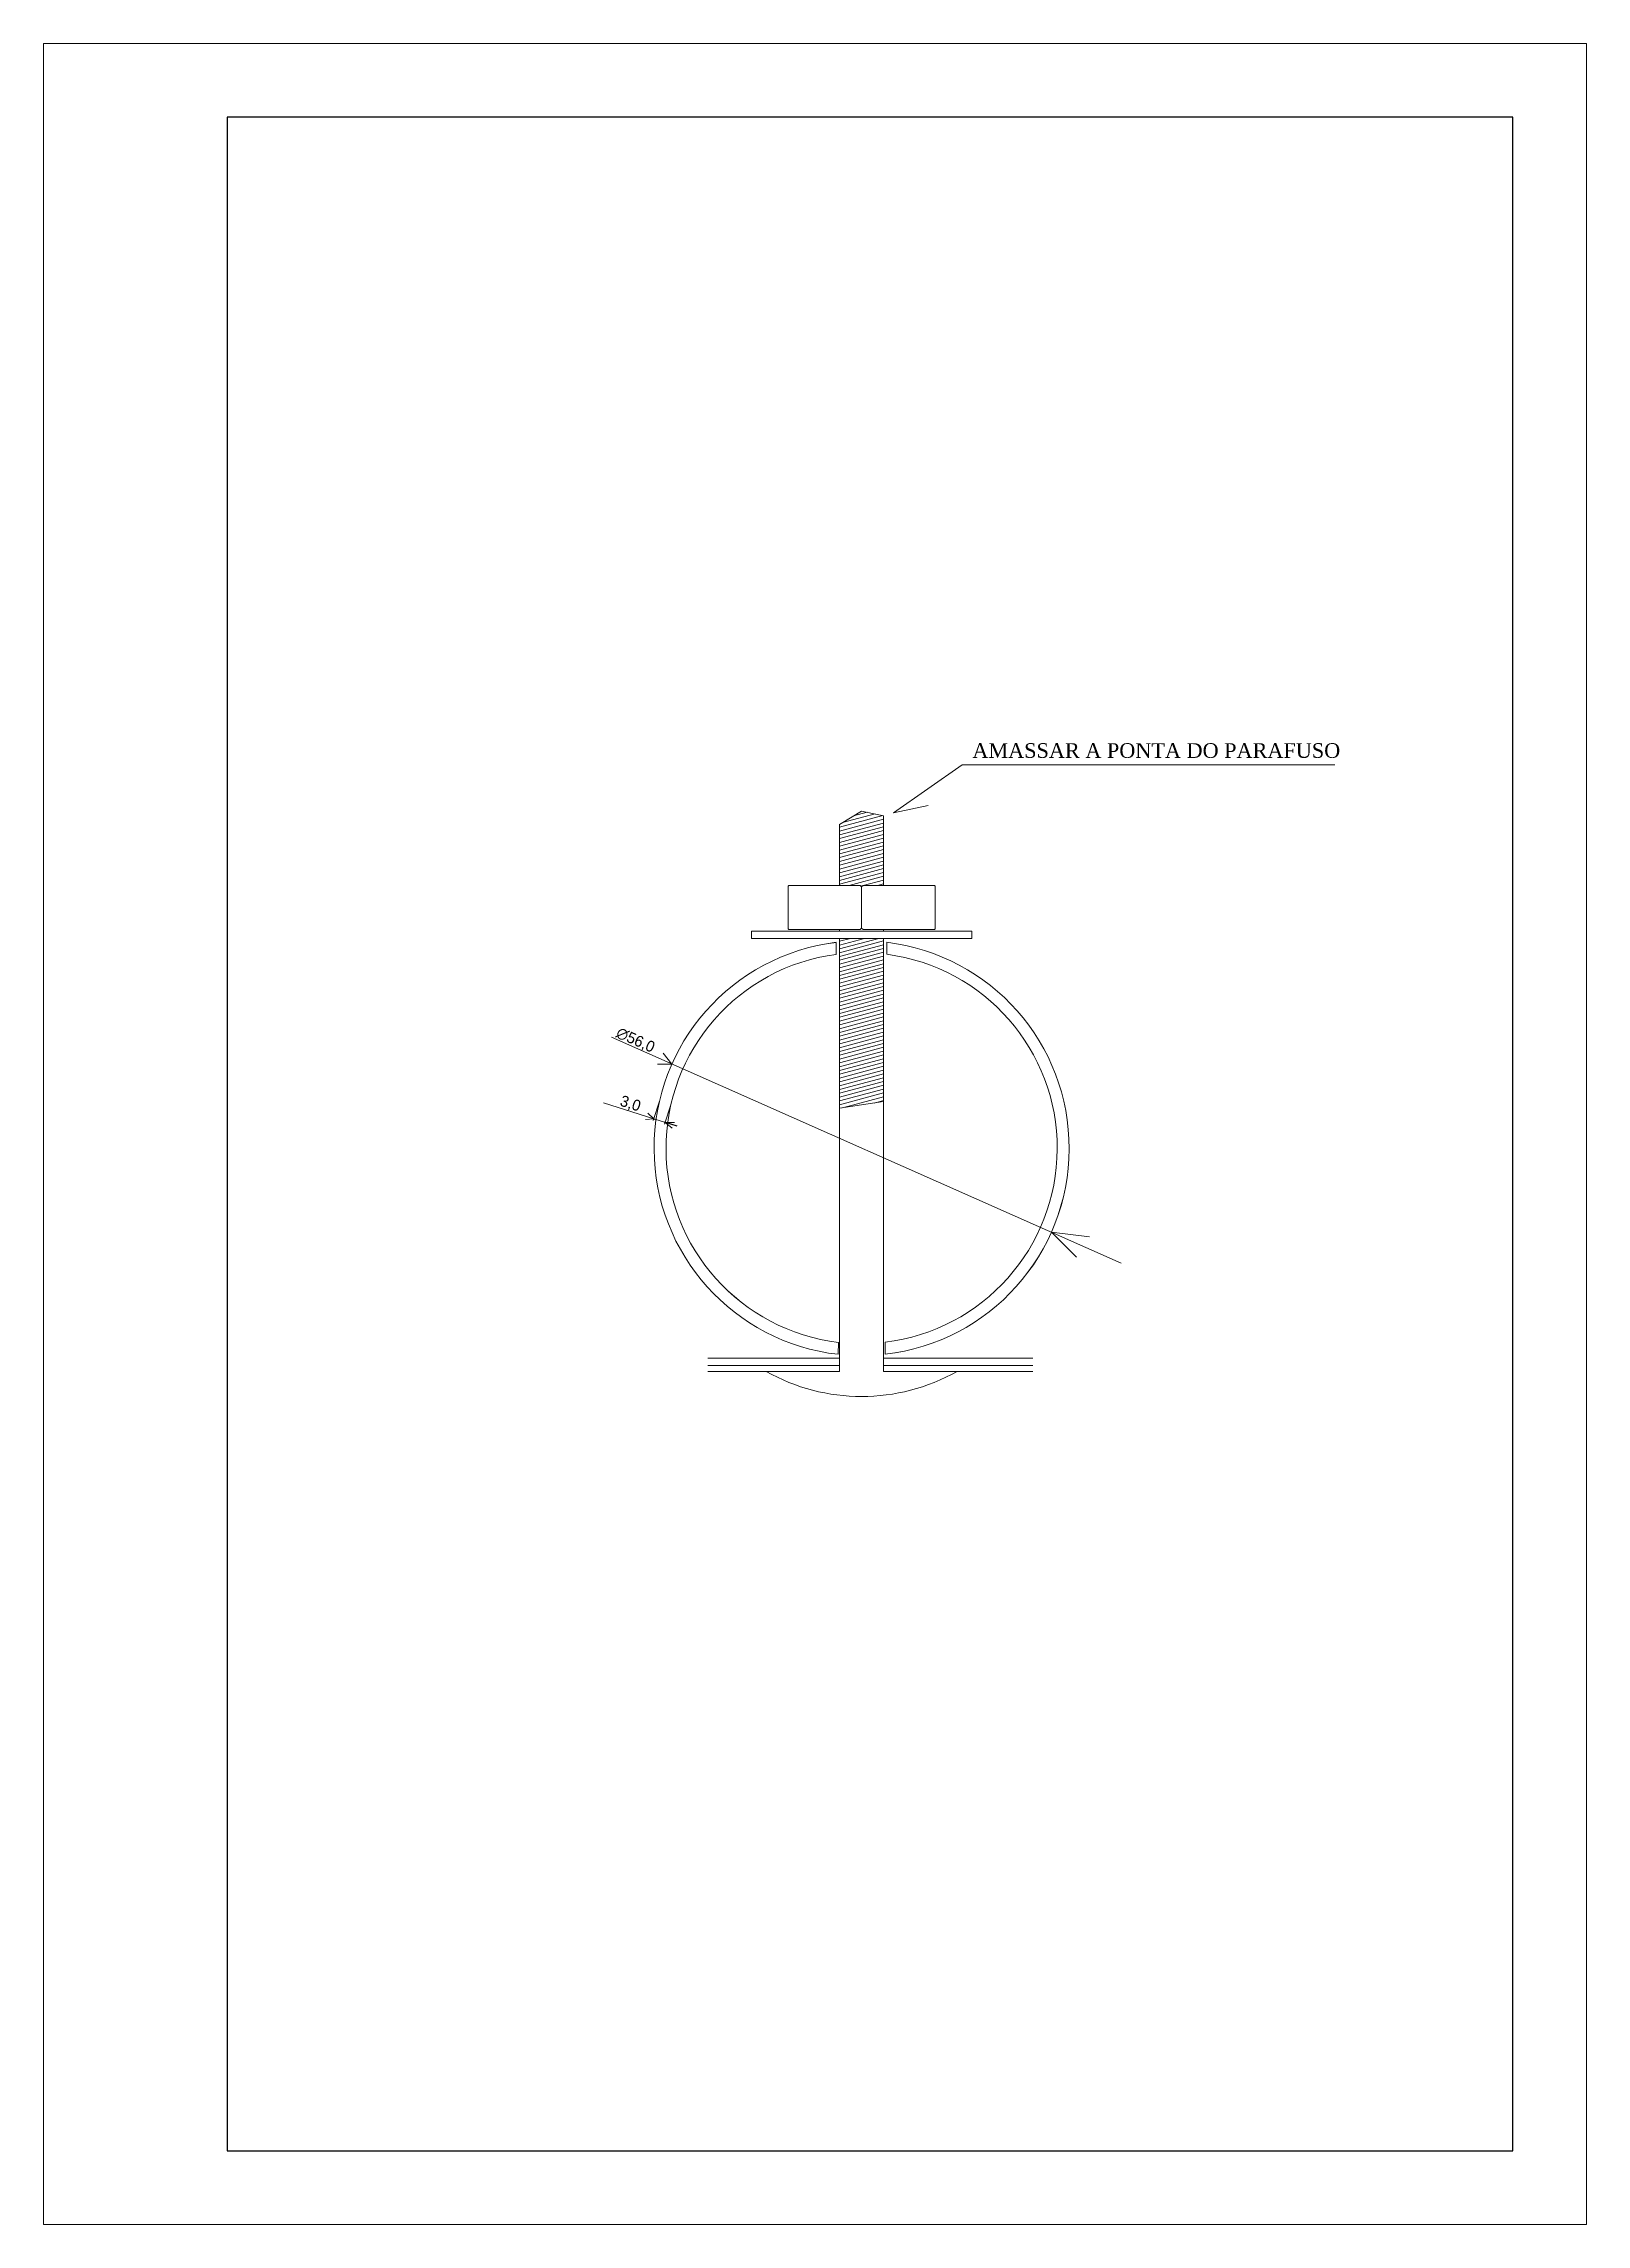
# Model space of a CAD drawing. Extents: x 620 to 1880, y 231 to 825.
# Drawn here: x 1670.5 to 1880.5, y 231.3 to 528.3 of the extents above; entities that cross this region are included whole.
import ezdxf

# ---------------------------------------------------------------- set-up
doc = ezdxf.new("R2010")
doc.units = 0
doc.header["$MEASUREMENT"] = 0
doc.layers.get('0').update_dxf_attribs({"linetype": 'CONTINUOUS'})
for name, color, linetype, lineweight in [('linha', 7, 'CONTINUOUS', 18), ('QUAD', 7, 'CONTINUOUS', 25), ('texto', 1, 'CONTINUOUS', 18)]:
    doc.layers.add(name, color=color, linetype=linetype, lineweight=lineweight)
doc.styles.add('STYLE1', font='TIMES.TTF')
pattern_1 = [(15, (-1331.6755, -1450.80516), (-0.12940952, 0.48296291), [])]

msp = doc.modelspace()

# ---------------------------------------------------------------- texts
at = {"layer": 'linha', "color": 7, "lineweight": 18, "char_height": 1.5, "attachment_point": 5}
for s, insert, rotation in [('∅56,0', (1750.999, 392.486), 336), ('3,0', (1750.315, 383.824), 342)]:
    msp.add_mtext(s, dxfattribs=dict(at, insert=insert, rotation=rotation))
at = {"layer": 'texto', "color": 1, "lineweight": 18, "style": 'STYLE1'}
msp.add_text('AMASSAR A PONTA DO PARAFUSO', height=2.00216, dxfattribs=at).set_placement((1796.883, 430.996))

# ---------------------------------------------------------------- hatches: boundary and pattern name
at = {"layer": 'linha', "lineweight": 9}
h = msp.add_hatch(dxfattribs=at)
h.set_pattern_fill('ANSI31', scale=4, angle=330, style=0)
h.set_pattern_definition(pattern_1)
h.paths.add_polyline_path([(1778.808, 413.612), (1781.608, 413.612), (1781.808, 413.412), (1782.008, 413.612), (1784.808, 413.612), (1784.808, 423.106), (1781.808, 423.758), (1778.808, 421.925)])
h = msp.add_hatch(dxfattribs=at)
h.set_pattern_fill('ANSI31', scale=4, angle=330, style=0)
h.set_pattern_definition(pattern_1)
h.paths.add_polyline_path([(1784.808, 406.412), (1778.808, 406.412), (1778.808, 383.29), (1784.808, 384.178)])

# ---------------------------------------------------------------- linework, layer by layer
at = {"color": 0, "linetype": 'ByBlock', "lineweight": -2}
for p, q in [((1753.521, 381.847), (1753.64, 381.809)), ((1756.698, 380.831), (1754.955, 381.389))]:
    msp.add_line(p, q, dxfattribs=at)
at = {"layer": 'linha', "color": 7, "lineweight": 18}
for p, q in [((1795.517, 430.063), (1786.154, 423.511)), ((1846.232, 430.063), (1795.517, 430.063)), ((1781.808, 423.758), (1778.808, 421.925)), ((1778.808, 421.925), (1778.808, 413.612)), ((1781.808, 423.758), (1784.808, 423.106)), ((1784.808, 423.106), (1784.808, 413.612)), ((1786.154, 423.511), (1790.88, 424.519)), ((1771.908, 413.612), (1771.808, 413.512)), ((1771.808, 413.512), (1771.808, 407.712)), ((1771.908, 413.612), (1781.608, 413.612)), ((1781.808, 413.412), (1781.608, 413.612)), ((1781.808, 413.412), (1782.008, 413.612)), ((1781.808, 413.412), (1781.808, 407.812)), ((1782.008, 413.612), (1791.708, 413.612)), ((1791.808, 413.512), (1791.708, 413.612)), ((1791.808, 413.512), (1791.808, 407.712)), ((1766.808, 407.412), (1796.808, 407.412)), ((1766.808, 407.412), (1766.808, 406.412)), ((1771.908, 407.612), (1771.808, 407.712)), ((1771.908, 407.612), (1781.608, 407.612)), ((1778.808, 407.612), (1778.808, 407.412)), ((1781.808, 407.812), (1781.608, 407.612)), ((1781.808, 407.812), (1782.008, 407.612)), ((1782.008, 407.612), (1791.708, 407.612)), ((1784.808, 407.612), (1784.808, 407.412)), ((1791.808, 407.712), (1791.708, 407.612)), ((1796.808, 407.412), (1796.808, 406.412)), ((1766.808, 406.412), (1796.808, 406.412)), ((1778.358, 405.874), (1778.358, 404.236)), ((1778.808, 406.412), (1778.808, 347.446)), ((1784.808, 406.412), (1784.808, 347.446)), ((1785.22, 405.879), (1785.22, 404.241)), ((1747.747, 392.937), (1817.125, 362.178)), ((1755.983, 389.285), (1754.021, 389.266)), ((1755.983, 389.285), (1754.801, 390.764)), ((1753.521, 381.847), (1746.675, 384.036)), ((1754.284, 384.232), (1753.445, 381.609)), ((1755.837, 383.736), (1754.998, 381.112)), ((1778.808, 383.29), (1784.808, 384.178)), ((1753.521, 381.847), (1752.404, 381.754)), ((1753.521, 381.847), (1752.712, 382.605)), ((1754.955, 381.389), (1753.64, 381.809)), ((1755.074, 381.351), (1756.037, 380.568)), ((1755.074, 381.351), (1756.32, 381.351)), ((1807.634, 366.386), (1811.062, 362.994)), ((1807.634, 366.386), (1812.847, 365.759)), ((1778.668, 351.397), (1778.639, 349.764)), ((1784.992, 351.402), (1785.03, 349.77)), ((1760.869, 349.246), (1778.808, 349.246)), ((1760.869, 348.246), (1778.808, 348.246)), ((1784.808, 349.246), (1805.094, 349.246)), ((1784.808, 348.246), (1805.094, 348.246)), ((1760.869, 347.446), (1778.808, 347.446)), ((1784.808, 347.446), (1805.094, 347.446))]:
    msp.add_line(p, q, dxfattribs=at)
for points in [[(1880.463, 528.271), (1670.463, 528.271), (1670.463, 231.271), (1880.463, 231.271)], [(1784.808, 423.106), (1781.808, 423.758), (1778.808, 421.925), (1778.808, 413.612), (1781.608, 413.612), (1781.808, 413.412), (1782.008, 413.612), (1784.808, 413.612)], [(1781.808, 413.412), (1781.608, 413.612), (1771.908, 413.612), (1771.808, 413.512), (1771.808, 407.712), (1771.908, 407.612), (1781.608, 407.612), (1781.808, 407.812)], [(1791.808, 413.512), (1791.708, 413.612), (1782.008, 413.612), (1781.808, 413.412), (1781.808, 407.812), (1782.008, 407.612), (1791.708, 407.612), (1791.808, 407.712)], [(1796.808, 407.412), (1766.808, 407.412), (1766.808, 406.412), (1796.808, 406.412)], [(1784.808, 406.412), (1778.808, 406.412), (1778.808, 383.29), (1784.808, 384.178)]]:
    msp.add_lwpolyline(points, close=True, dxfattribs=at)
for points in [[(1778.358, 404.236), (1778.358, 405.874, 0.8889615), (1778.639, 349.764), (1778.668, 351.397, -0.8830163)], [(1785.22, 405.879), (1785.22, 404.241, -0.8829287), (1784.992, 351.402), (1785.03, 349.77, 0.8887402)], [(1784.808, 384.178), (1778.808, 383.29), (1778.808, 347.446), (1768.808, 347.446, 0.2635915), (1794.808, 347.446), (1784.808, 347.446)]]:
    msp.add_lwpolyline(points, format="xyb", close=True, dxfattribs=at)
for centre, radius, start, end in [((1781.808, 377.836), 28.25, 97.01584, 263.5593), ((1781.808, 377.836), 26.625, 97.4464, 263.22651), ((1781.808, 377.836), 26.625, 276.86854, 82.63737), ((1781.808, 377.836), 28.25, 276.54791, 83.06303), ((1781.808, 370.392), 26.373, 240.46641, 299.53359)]:
    msp.add_arc(centre, radius, start, end, dxfattribs=at)
at = {"layer": 'QUAD', "color": 7, "lineweight": 9}
msp.add_line((1670.463, 231.271), (1670.463, 528.271), dxfattribs=at)
at = {"layer": 'QUAD', "color": 5, "lineweight": 25}
for p, q in [((1870.463, 518.271), (1695.463, 518.271)), ((1870.463, 241.271), (1870.463, 518.271)), ((1695.463, 241.271), (1870.463, 241.271))]:
    msp.add_line(p, q, dxfattribs=at)
at = {"layer": 'QUAD', "color": 5, "lineweight": 30}
msp.add_line((1695.463, 518.271), (1695.463, 241.271), dxfattribs=at)
msp.add_lwpolyline([(1695.463, 241.271), (1870.463, 241.271), (1870.463, 518.271), (1695.463, 518.271)], dxfattribs=at)

msp.set_redraw_order([(e.dxf.handle, doc.entitydb.next_handle()) for e in msp.query("TEXT MTEXT ATTDEF DIMENSION ARC_DIMENSION")])  # texts and dimensions are drawn at this point

doc.saveas('drawing.dxf')
